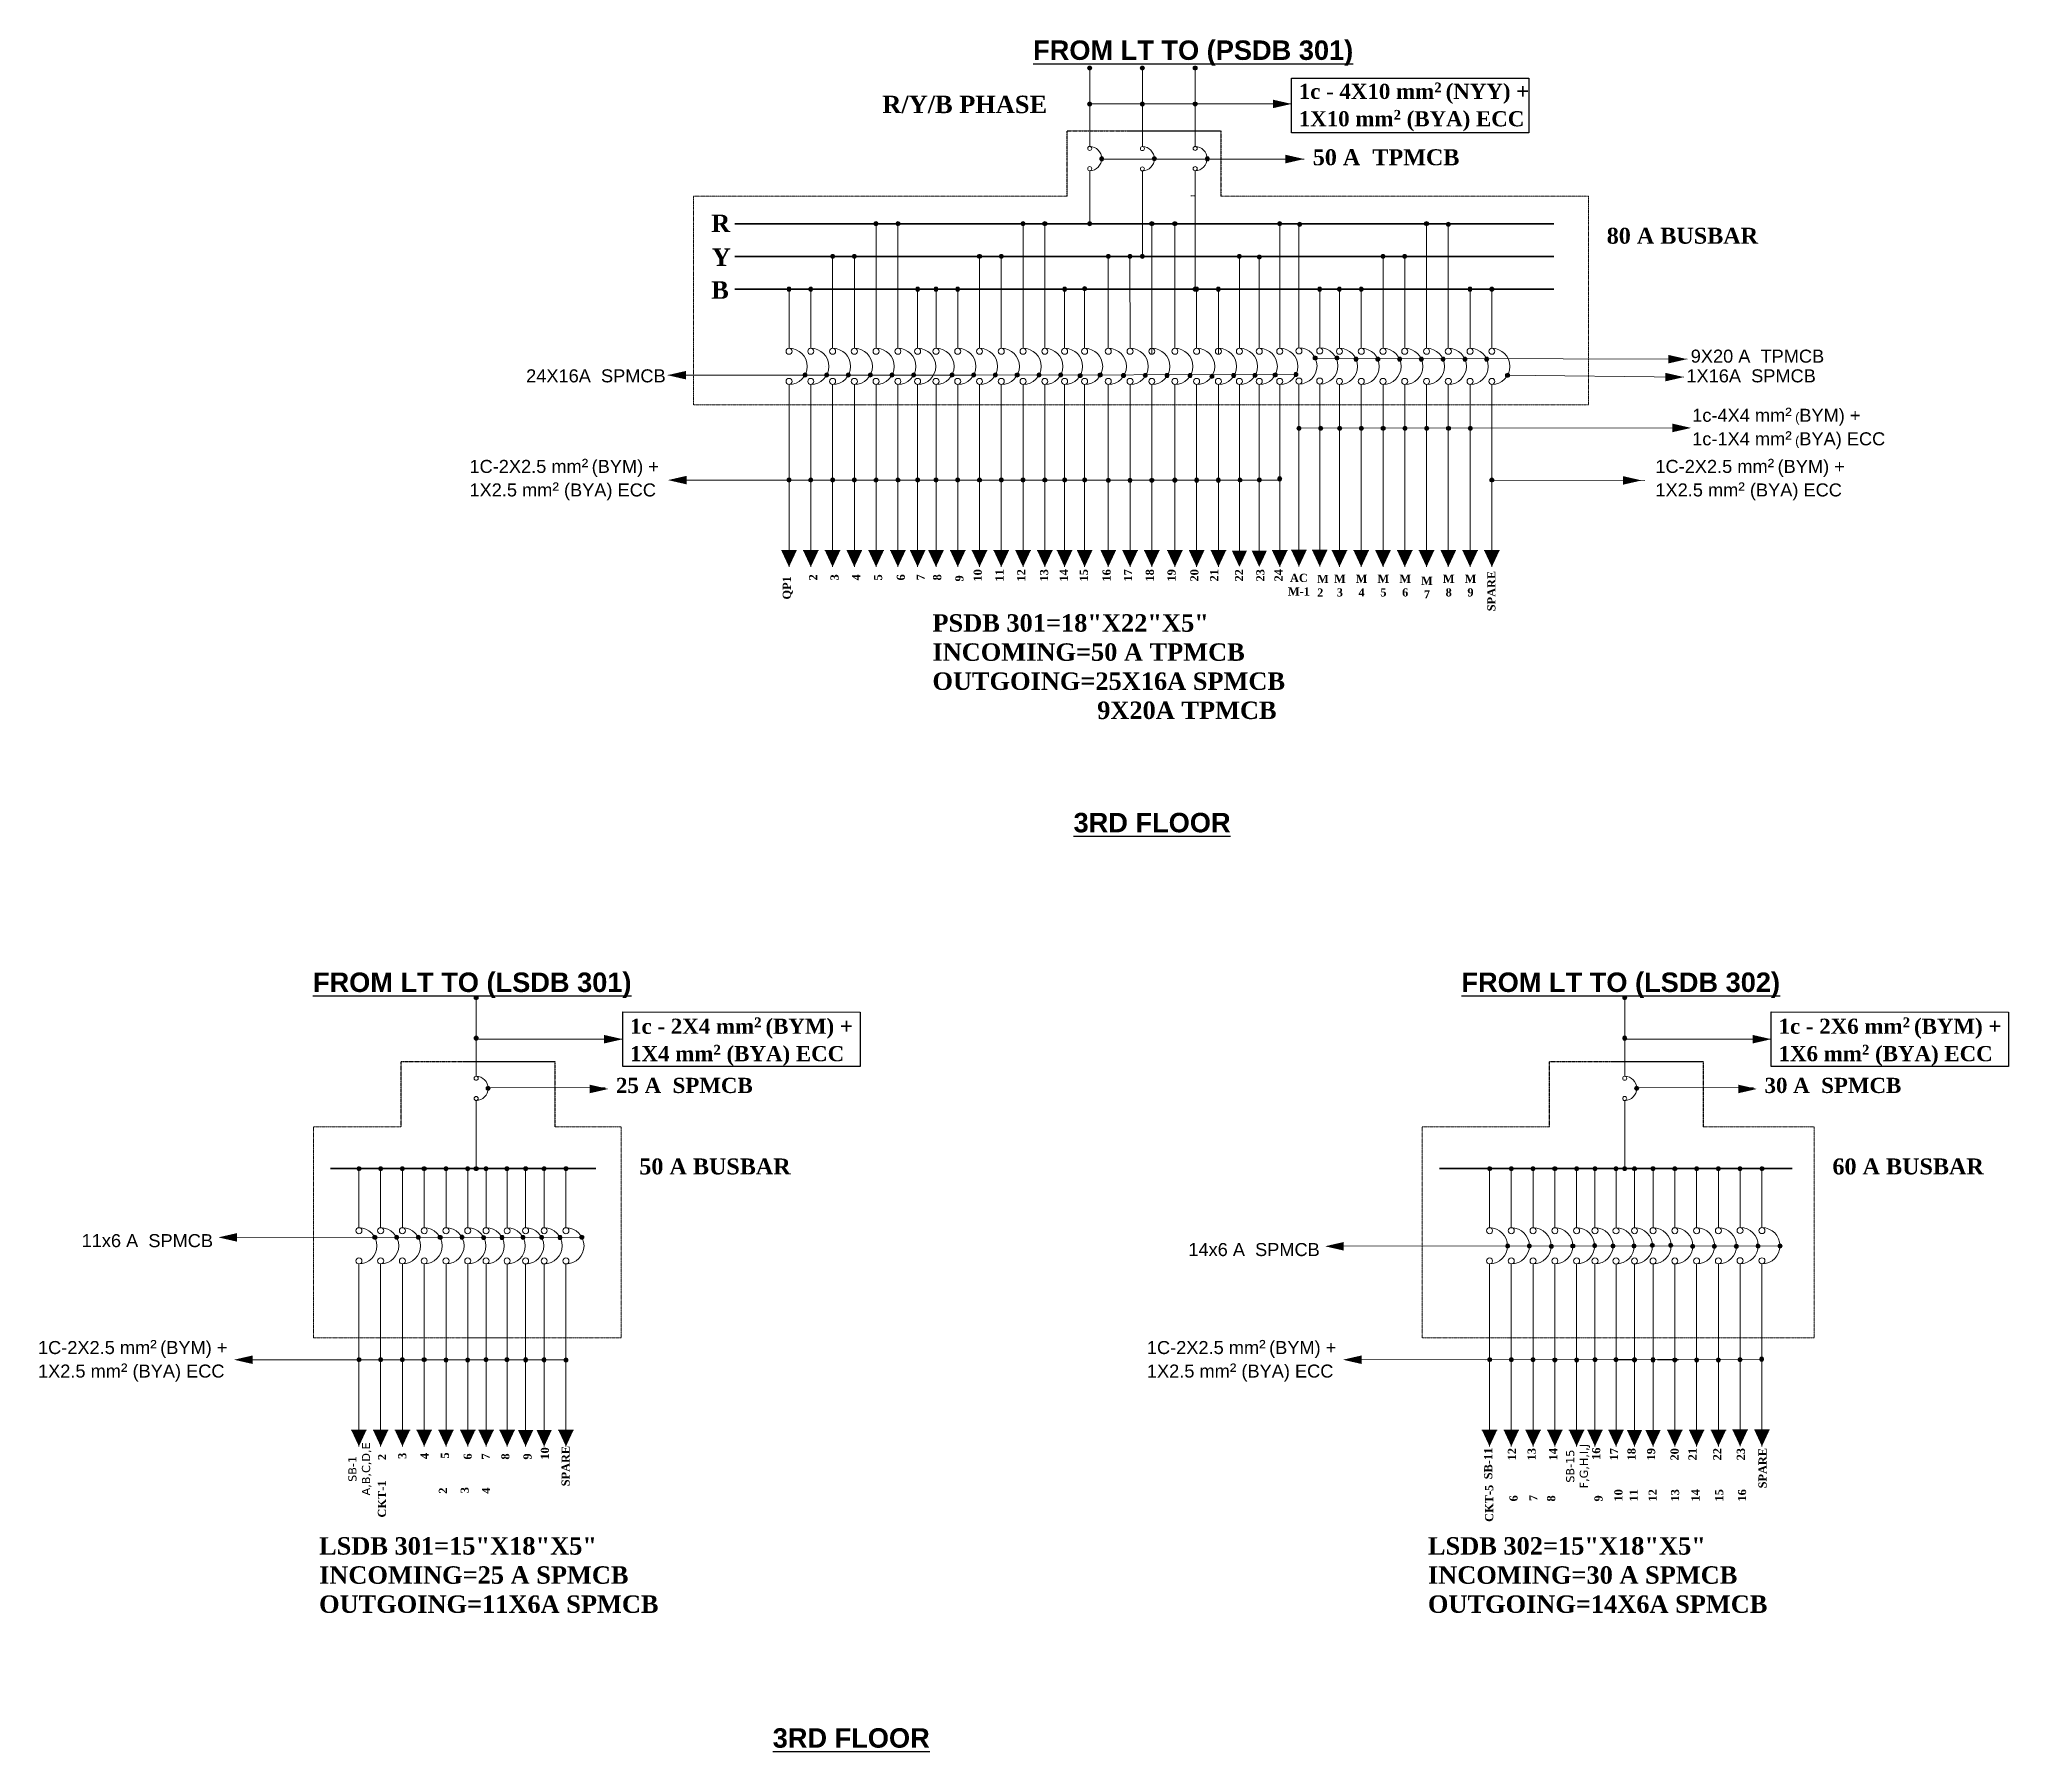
# Model space of a CAD drawing. Header units: inches. Extents: x -12 to 20935469, y -1604 to 24729220.
# Drawn here: x 20826459 to 20827183, y 24656335 to 24656964 of the extents above; entities that cross this region are included whole.
import ezdxf

# ---------------------------------------------------------------- set-up
doc = ezdxf.new("R2010")
doc.units = ezdxf.units.IN
doc.header["$LTSCALE"] = 0.03
doc.header["$MEASUREMENT"] = 0
for name, pattern in [('DASHDOT', [1, 0.5, -0.25, 0, -0.25]), ('DASHDOTX2', [2, 1, -0.5, 0, -0.5]), ('DOT', [0.25, 0, -0.25])]:
    doc.linetypes.add(name, pattern=pattern)
for name, color, linetype in [('AC TEXT', 151, 'DOT'), ('FDB', 5, 'Continuous'), ('H', 154, 'Continuous'), ('SSDB TXT', 7, 'Continuous'), ('TEXT', 7, 'Continuous')]:
    doc.layers.add(name, color=color, linetype=linetype)
for name, color, linetype, lineweight in [('CIRCUIT', 7, 'Continuous', 0), ('CKT-CABLE', 3, 'Continuous', 9), ('ELECT', 8, 'Continuous', 0), ('Hatch', 253, 'Continuous', 15), ('Power pts', 6, 'DASHDOTX2', 25), ('SB', 1, 'DASHDOT', 30)]:
    doc.layers.add(name, color=color, linetype=linetype, lineweight=lineweight)
doc.styles.add('MtXpl_Swis721_Lt_BT', font='swissl.ttf')
doc.styles.get("Standard").update_dxf_attribs({"font": 'timesbd.ttf'})

msp = doc.modelspace()

# ---------------------------------------------------------------- texts
at = {"layer": 'FDB', "color": 3, "char_height": 7.1503, "width": 320.2943, "attachment_point": 1}
for s, insert in [('{\\fArial|b1|i0|c0|p34;\\LFROM LT TO (PSDB 301)}', (20826824.22, 24656963.27)), ('{\\fArial|b1|i0|c0|p34;\\L3RD FLOOR}', (20826839.09, 24656679.54)), ('{\\fArial|b1|i0|c0|p34;\\LFROM LT TO (LSDB 301)}', (20826559.56, 24656620.89)), ('{\\fArial|b1|i0|c0|p34;\\LFROM LT TO (LSDB 302)}', (20826981.63, 24656620.89)), ('{\\fArial|b1|i0|c0|p34;\\L3RD FLOOR}', (20826728.53, 24656343.3))]:
    msp.add_mtext(s, dxfattribs=dict(at, insert=insert))
at = {"layer": 'TEXT', "style": 'MtXpl_Swis721_Lt_BT'}
for s, p in [('11x6 A  SPMCB', (20826474.56, 24656520.01)), ('14x6 A  SPMCB', (20826881.27, 24656516.74))]:
    msp.add_text(s, height=4.7862, dxfattribs=at).set_placement(p)
at = {"layer": 'TEXT', "color": 0, "char_height": 5.5714, "width": 251.3301, "attachment_point": 1}
for s, insert in [('1c - 4X10 mm{\\H1.0833x;²\\fMS Shell Dlg 2|b0|i0|c0|p0;\\H0.65385x; }(NYY) +\\P1X10 mm{\\H1.0833x;²} (BYA) ECC', (20826921.85, 24656947.81)), ('1c - 2X4 mm{\\H1.0833x;²\\fMS Shell Dlg 2|b0|i0|c0|p0;\\H0.65385x; }(BYM) +\\P1X4 mm{\\H1.0833x;²} (BYA) ECC', (20826676.11, 24656604.41)), ('1c - 2X6 mm{\\H1.0833x;²\\fMS Shell Dlg 2|b0|i0|c0|p0;\\H0.65385x; }(BYM) +\\P1X6 mm{\\H1.0833x;²} (BYA) ECC', (20827098.18, 24656604.41)), ('25 A  SPMCB', (20826670.94, 24656582.21)), ('30 A  SPMCB', (20827093.02, 24656582.21))]:
    msp.add_mtext(s, dxfattribs=dict(at, insert=insert))
at = {"layer": 'TEXT', "attachment_point": 1}
for s, insert, char_height, width in [('R/Y/B PHASE', (20826768.81, 24656942.98), 6.4138, 63786.5102), ('50 A  TPMCB', (20826927, 24656923.29), 5.8655, 63786.5102), ('R', (20826705.93, 24656899.3), 6.41, 63786.5102), ('80 A BUSBAR', (20827035.02, 24656894.46), 5.8655, 63786.5102), ('Y', (20826706.13, 24656886.86), 6.41, 63786.5102), ('B', (20826705.93, 24656874.8), 6.41, 63786.5102), ('{\\fSwis721 Lt BT|b0|i0|c0|p34;9X20 A  TPMCB\\P\\H1.00001x;\\C0;\\P\\fArial|b0|i0|c0|p34;\\H0.8571x;\\C256;          }', (20827065.9, 24656849.69), 4.7862, 76.3934), ('{\\fSwis721 Lt BT|b0|i0|c0|p34;24X16A  SPMCB\\P\\H1.00001x;\\C0;\\P\\fArial|b0|i0|c0|p34;\\H0.8571x;\\C256;          }', (20826637.92, 24656842.46), 4.7862, 76.3934), ('{\\fSwis721 Lt BT|b0|i0|c0|p34;1X16A  SPMCB\\P\\H1.00001x;\\C0;\\P\\fArial|b0|i0|c0|p34;\\H0.8571x;\\C256;          }', (20827064.31, 24656842.46), 4.7862, 76.3934), ('{\\fSwis721 Lt BT|b0|i0|c0|p34;\\C0;1c-4X4 mm\\H1.0833x;²\\fMS Shell Dlg 2|b0|i0|c0|p0;\\H0.65385x; (\\fSwis721 Lt BT|b0|i0|c0|p34;\\H1.4118x;BYM) +\\H1.00001x;\\P\\H0.99999x;1c-1X4 mm\\H1.0833x;²\\fMS Shell Dlg 2|b0|i0|c0|p0;\\H0.65385x; (\\fSwis721 Lt BT|b0|i0|c0|p34;\\H1.4118x;BYA) ECC\\H1.00001x;\\P\\P\\fArial|b0|i0|c0|p34;\\H0.8571x;\\C256;          }', (20827066.44, 24656828.37), 4.78621, 99.1199), ('{\\fSwis721 Lt BT|b0|i0|c0|p34;\\C0;1C-2X2.5 mm\\H1.0833x;²\\fMS Shell Dlg 2|b0|i0|c0|p0;\\H0.65385x; \\fSwis721 Lt BT|b0|i0|c0|p34;\\H1.4118x;(BYM) +\\P1X2.5 mm\\H1.0833x;²\\H0.92311x; (BYA) ECC\\P\\fArial|b0|i0|c0|p34;\\H0.8571x;\\C256;          }', (20826617.09, 24656809.59), 4.78621, 76.3934), ('{\\fSwis721 Lt BT|b0|i0|c0|p34;\\C0;1C-2X2.5 mm\\H1.0833x;²\\fMS Shell Dlg 2|b0|i0|c0|p0;\\H0.65385x; \\fSwis721 Lt BT|b0|i0|c0|p34;\\H1.4118x;(BYM) +\\P1X2.5 mm\\H1.0833x;²\\H0.92311x; (BYA) ECC\\P\\fArial|b0|i0|c0|p34;\\H0.8571x;\\C256;          }', (20827052.91, 24656809.59), 4.78621, 76.3934), ('\\pxqc;AC\\PM-1{\\H0.8571x;    }', (20826915.15, 24656767.36), 3, 13.494), ('M\\P2{\\H0.8571x;         }', (20826928.61, 24656766.97), 3, 6.6096), ('\\pxqc;M\\P3\\P{\\H0.8571x;        }', (20826933.65, 24656767.03), 3, 6.6096), ('\\pxqc;M\\P4{\\H0.8571x;       }', (20826941.65, 24656767.03), 3, 6.6096), ('\\pxqc;M\\P5\\P{\\H0.8571x;        }', (20826949.65, 24656767.03), 3, 6.6096), ('\\pxqc;M\\P6\\P{\\H0.8571x;        }', (20826957.65, 24656767.03), 3, 6.6096), ('\\pxqc;M\\P7\\P{\\H0.8571x;        }', (20826965.65, 24656766.29), 3, 6.6096), ('\\pxqc;M\\P8{\\H0.8571x;        }', (20826973.65, 24656767.03), 3, 6.6096), ('\\pxqc;M\\P9\\P{\\H0.8571x;        }', (20826981.65, 24656767.03), 3, 6.6096), ('PSDB 301=18"X22"X5"\\PINCOMING=50 A TPMCB\\POUTGOING=25X16A SPMCB\\P                         9X20A TPMCB\\P\\P                                                 ', (20826787.23, 24656752.5), 6.4138, 63786.5102), ('50 A BUSBAR', (20826679.51, 24656552.59), 5.8655, 63786.5102), ('60 A BUSBAR', (20827117.98, 24656552.59), 5.8655, 63786.5102), ('{\\fSwis721 Lt BT|b0|i0|c0|p34;\\C0;1C-2X2.5 mm\\H1.0833x;²\\fMS Shell Dlg 2|b0|i0|c0|p0;\\H0.65385x; \\fSwis721 Lt BT|b0|i0|c0|p34;\\H1.4118x;(BYM) +\\P1X2.5 mm\\H1.0833x;²\\H0.92311x; (BYA) ECC\\P\\fArial|b0|i0|c0|p34;\\H0.8571x;\\C256;          }', (20826458.53, 24656485.93), 4.78621, 76.3934), ('{\\fSwis721 Lt BT|b0|i0|c0|p34;\\C0;1C-2X2.5 mm\\H1.0833x;²\\fMS Shell Dlg 2|b0|i0|c0|p0;\\H0.65385x; \\fSwis721 Lt BT|b0|i0|c0|p34;\\H1.4118x;(BYM) +\\P1X2.5 mm\\H1.0833x;²\\H0.92311x; (BYA) ECC\\P\\fArial|b0|i0|c0|p34;\\H0.8571x;\\C256;          }', (20826866.04, 24656485.93), 4.78621, 76.3934), ('LSDB 301=15"X18"X5"\\PINCOMING=25 A SPMCB\\POUTGOING=11X6A SPMCB\\P                        \\P                    ', (20826561.83, 24656413.48), 6.4138, 63786.5102), ('LSDB 302=15"X18"X5"\\PINCOMING=30 A SPMCB\\POUTGOING=14X6A SPMCB\\P                       \\P                    ', (20826969.33, 24656413.48), 6.4138, 63786.5102)]:
    msp.add_mtext(s, dxfattribs=dict(at, insert=insert, char_height=char_height, width=width))
at = {"layer": 'TEXT', "char_height": 3, "width": 6.6096, "attachment_point": 1, "rotation": 90}
for s, insert in [('\\pxqc;QP1\\P{\\H0.8571x;        }', (20826732.2, 24656758.88)), ('2{\\H0.8571x;          }', (20826741.87, 24656764.9)), ('3{\\H0.8571x;      }', (20826749.74, 24656764.9)), ('4{\\H0.8571x;       }', (20826757.74, 24656764.9)), ('5{\\H0.8571x;       }', (20826765.74, 24656764.9)), ('6{\\H0.8571x;         }', (20826774.13, 24656764.9)), ('7{\\H0.8571x;         }', (20826781.38, 24656764.9)), ('\\pxqc;8\\P{\\H0.8571x;        }', (20826787.46, 24656762.74)), ('9', (20826795.62, 24656764.52)), ('10', (20826802.36, 24656764.52)), ('11', (20826810.36, 24656764.52)), ('12', (20826818.36, 24656764.52)), ('13', (20826826.75, 24656764.52)), ('14', (20826834.01, 24656764.52)), ('15', (20826841.38, 24656764.52)), ('16', (20826849.74, 24656764.52)), ('17', (20826857.6, 24656764.52)), ('18', (20826865.6, 24656764.52)), ('19', (20826873.6, 24656764.52)), ('20', (20826881.99, 24656764.52)), ('21', (20826889.25, 24656764.52)), ('22', (20826898.42, 24656764.52)), ('23', (20826906.22, 24656764.52)), ('24', (20826912.9, 24656764.52)), ('SPARE{\\H0.8571x;          }', (20826991.13, 24656753.58)), ('10', (20826643.3, 24656441.98)), ('SPARE {\\H0.8571x;    }', (20826650.92, 24656432.17)), ('SB-11{\\H0.8571x;   }', (20826989.98, 24656434.74)), ('12', (20826998.68, 24656441.69)), ('13', (20827005.93, 24656441.69)), ('14', (20827013.83, 24656441.69)), ('16', (20827029.63, 24656441.89)), ('17', (20827036.18, 24656441.69)), ('18', (20827042.63, 24656441.69)), ('19', (20827049.82, 24656441.69)), ('20', (20827058.46, 24656441.64)), ('21', (20827065.05, 24656441.69)), ('22', (20827074.13, 24656441.69)), ('23', (20827082.81, 24656441.69)), ('SPARE {\\H0.8571x;    }', (20827090.79, 24656431.4)), ('\\pxqc;2{\\H0.8571x;\\P          }', (20826583.47, 24656439.6)), ('3{\\H0.8571x;    }', (20826590.89, 24656442.22)), ('\\pxqc;4{\\H0.8571x; \\P       }', (20826599.06, 24656439.99)), ('\\pxqc;5{\\H0.8571x; \\P       }', (20826606.57, 24656440.18)), ('6{\\H0.8571x;     }', (20826614.93, 24656441.98)), ('7', (20826621.57, 24656441.98)), ('8', (20826628.76, 24656441.98)), ('9', (20826636.92, 24656441.98)), ('\\pxqc;\\PCKT-1{\\H0.8571x;         }', (20826578.42, 24656424.19)), ('2{\\H0.8571x;  }', (20826605.83, 24656429.44)), ('3{\\H0.8571x;        }', (20826613.83, 24656429.6)), ('4{\\H0.8571x;  }', (20826621.67, 24656429.44)), ('\\pxqc;\\PCKT-5{\\H0.8571x;         }', (20826985.32, 24656422.6)), ('6', (20826999.27, 24656426.62)), ('7', (20827006.57, 24656426.74)), ('8', (20827013.09, 24656426.58)), ('9', (20827030.49, 24656426.58)), ('10', (20827037.82, 24656426.58)), ('11', (20827043.44, 24656426.58)), ('12', (20827050.41, 24656426.58)), ('13', (20827058.63, 24656426.58)), ('14', (20827066.13, 24656426.58)), ('15', (20827074.85, 24656426.58)), ('16', (20827083.25, 24656426.58))]:
    msp.add_mtext(s, dxfattribs=dict(at, insert=insert))
at = {"layer": 'TEXT', "char_height": 3, "attachment_point": 1, "rotation": 90}
for s, insert in [('\\pxqc;{\\fVerdana|b0|i0|c0|p34;SB-1\\PA,B,C,D,E}', (20826572.57, 24656431.13)), ('\\pxqc;{\\fVerdana|b0|i0|c0|p34;SB-15\\PF,G,H,I,J}', (20827020.1, 24656432.14))]:
    msp.add_mtext_dynamic_manual_height_columns(s, width=14.8534, gutter_width=0.0767, heights=[0], dxfattribs=dict(at, insert=insert))

# ---------------------------------------------------------------- blocks, each defined once
blk = doc.blocks.new('CIRCUIT')
at = {"layer": 'CIRCUIT'}
h = blk.add_hatch(color=256, dxfattribs=at)
h.dxf.hatch_style = 1
h.paths.add_polyline_path([(-12531.4, -5028.75), (-12534.2, -5028.75), (-12531.4, -5034.78)])
h.paths.add_polyline_path([(-12528.61, -5028.75), (-12531.4, -5028.75), (-12531.4, -5034.78)])
at = {"layer": 'CIRCUIT', "linetype": 'ByBlock', "ltscale": 10}
for p, q in [((-12531.4, -4932.73), (-12531.4, -4954.43)), ((-12531.4, -4967.73), (-12531.4, -5028.75)), ((-12531.4, -5028.75), (-12531.4, -5034.78))]:
    blk.add_line(p, q, dxfattribs=at)
at = {"layer": 'CIRCUIT'}
blk.add_line((-12534.2, -5028.75), (-12528.61, -5028.75), dxfattribs=at)
at = {"layer": 'CIRCUIT', "linetype": 'ByBlock', "ltscale": 10}
for centre in [(-12531.4, -4955.54), (-12531.4, -4966.62)]:
    blk.add_circle(centre, 1.11, dxfattribs=at)
at = {"layer": 'CIRCUIT'}
blk.add_arc((-12531.41, -4961.08), 6.65, 270.0451, 89.9549, dxfattribs=at)
blk = doc.blocks.new('circle')
at = {"layer": 'H'}
h = blk.add_hatch(color=256, dxfattribs=at)
h.dxf.hatch_style = 1
h.paths.add_polyline_path([(20826700.3, 24643785.82, 1), (20826698.81, 24643785.82, 1)])
at = {"layer": 'CIRCUIT'}
blk.add_circle((20826699.55, 24643785.82), 0.744, dxfattribs=at)
blk = doc.blocks.new('LSDB CON')
at = {"layer": 'CIRCUIT'}
for p, q in [((20826699.36, 24647886.92), (20826699.36, 24647858.1)), ((20826699.36, 24647849.16), (20826699.36, 24647834.28)), ((20826699.36, 24647834.28), (20826699.36, 24647824.16))]:
    blk.add_line(p, q, dxfattribs=at)
for centre in [(20826699.36, 24647872.08), (20826699.36, 24647857.35), (20826699.36, 24647849.91)]:
    blk.add_circle(centre, 0.744, dxfattribs=at)
blk.add_arc((20826699.29, 24647853.63), 4.47, 270.92808, 89.07192, dxfattribs=at)
at = {"layer": 'AC TEXT'}
for p in [(-0.19, 4101.11), (-0.19, 4086.26), (4.2, 4067.81), (-0.19, 4038.34)]:
    blk.add_blockref('circle', p, dxfattribs=at)
blk = doc.blocks.new('PSDB CON')
at = {"layer": 'CIRCUIT'}
for p, q in [((20826882.06, 24643866.2), (20826882.06, 24643837.44)), ((20826901.42, 24643866.2), (20826901.42, 24643837.37)), ((20826920.83, 24643866.2), (20826920.83, 24643837.44)), ((20826882.06, 24643828.51), (20826882.06, 24643809.05)), ((20826901.42, 24643828.44), (20826901.42, 24643797.02)), ((20826920.83, 24643828.51), (20826920.83, 24643784.99))]:
    blk.add_line(p, q, dxfattribs=at)
for centre in [(20826882.06, 24643836.7), (20826901.42, 24643836.63), (20826920.83, 24643836.7), (20826882.06, 24643829.26), (20826901.42, 24643829.19), (20826920.83, 24643829.26)]:
    blk.add_circle(centre, 0.744, dxfattribs=at)
for centre in [(20826881.98, 24643832.98), (20826901.34, 24643832.91), (20826920.75, 24643832.98)]:
    blk.add_arc(centre, 4.47, 270.92808, 89.07192, dxfattribs=at)
at = {"layer": 'Hatch'}
blk.add_circle((20826886.5, 24643832.88), 0.744, dxfattribs=at)
at = {"layer": 'AC TEXT'}
for p in [(182.5, 80.39), (201.86, 80.39), (221.27, 80.39), (182.5, 67.24), (201.86, 67.24), (221.27, 67.24), (186.95, 47.06), (206.26, 47.09), (225.71, 47.06), (182.5, 23.23), (201.86, 11.21), (221.27, -0.82)]:
    blk.add_blockref('circle', p, dxfattribs=at)
blk = doc.blocks.new('A')
at = {"layer": 'Power pts'}
for points in [[(20826820.7, 24664131.25), (20826820.7, 24664155.24), (20826877.15, 24664155.24)], [(20826843.37, 24664155.24), (20826877.15, 24664155.24), (20826877.15, 24664131.25)]]:
    blk.add_lwpolyline(points, dxfattribs=at)

# ---------------------------------------------------------------- hatches: boundary and pattern name
at = {"layer": 'CIRCUIT', "linetype": 'ByBlock', "ltscale": 10}
h = msp.add_hatch(color=256, dxfattribs=at)
h.dxf.hatch_style = 1
h.paths.add_polyline_path([(20826750.53, 24656775.88), (20826747.73, 24656775.88), (20826750.53, 24656769.85)])
h.paths.add_polyline_path([(20826753.33, 24656775.88), (20826750.53, 24656775.88), (20826750.53, 24656769.85)])
h = msp.add_hatch(color=256, dxfattribs=at)
h.dxf.hatch_style = 1
h.paths.add_polyline_path([(20826758.53, 24656775.88), (20826755.73, 24656775.88), (20826758.53, 24656769.85)])
h.paths.add_polyline_path([(20826761.33, 24656775.88), (20826758.53, 24656775.88), (20826758.53, 24656769.85)])
h = msp.add_hatch(color=256, dxfattribs=at)
h.dxf.hatch_style = 1
h.paths.add_polyline_path([(20826766.53, 24656775.88), (20826763.73, 24656775.88), (20826766.53, 24656769.85)])
h.paths.add_polyline_path([(20826769.33, 24656775.88), (20826766.53, 24656775.88), (20826766.53, 24656769.85)])
h = msp.add_hatch(color=256, dxfattribs=at)
h.dxf.hatch_style = 1
h.paths.add_polyline_path([(20826774.53, 24656775.88), (20826771.73, 24656775.88), (20826774.53, 24656769.85)])
h.paths.add_polyline_path([(20826777.33, 24656775.88), (20826774.53, 24656775.88), (20826774.53, 24656769.85)])
h = msp.add_hatch(color=256, dxfattribs=at)
h.dxf.hatch_style = 1
h.paths.add_polyline_path([(20826781.78, 24656775.88), (20826778.99, 24656775.88), (20826781.78, 24656769.85)])
h.paths.add_polyline_path([(20826784.58, 24656775.88), (20826781.78, 24656775.88), (20826781.78, 24656769.85)])
h = msp.add_hatch(color=256, dxfattribs=at)
h.dxf.hatch_style = 1
h.paths.add_polyline_path([(20826804.53, 24656775.88), (20826801.73, 24656775.88), (20826804.53, 24656769.85)])
h.paths.add_polyline_path([(20826807.33, 24656775.88), (20826804.53, 24656775.88), (20826804.53, 24656769.85)])
h = msp.add_hatch(color=256, dxfattribs=at)
h.dxf.hatch_style = 1
h.paths.add_polyline_path([(20826812.53, 24656775.88), (20826809.73, 24656775.88), (20826812.53, 24656769.85)])
h.paths.add_polyline_path([(20826815.33, 24656775.88), (20826812.53, 24656775.88), (20826812.53, 24656769.85)])
h = msp.add_hatch(color=256, dxfattribs=at)
h.dxf.hatch_style = 1
h.paths.add_polyline_path([(20826820.53, 24656775.88), (20826817.73, 24656775.88), (20826820.53, 24656769.85)])
h.paths.add_polyline_path([(20826823.33, 24656775.88), (20826820.53, 24656775.88), (20826820.53, 24656769.85)])
h = msp.add_hatch(color=256, dxfattribs=at)
h.dxf.hatch_style = 1
h.paths.add_polyline_path([(20826828.53, 24656775.88), (20826825.73, 24656775.88), (20826828.53, 24656769.85)])
h.paths.add_polyline_path([(20826831.33, 24656775.88), (20826828.53, 24656775.88), (20826828.53, 24656769.85)])
h = msp.add_hatch(color=256, dxfattribs=at)
h.dxf.hatch_style = 1
h.paths.add_polyline_path([(20826835.79, 24656775.88), (20826832.99, 24656775.88), (20826835.79, 24656769.85)])
h.paths.add_polyline_path([(20826838.59, 24656775.88), (20826835.79, 24656775.88), (20826835.79, 24656769.85)])
h = msp.add_hatch(color=256, dxfattribs=at)
h.dxf.hatch_style = 1
h.paths.add_polyline_path([(20826843.16, 24656775.88), (20826840.36, 24656775.88), (20826843.16, 24656769.85)])
h.paths.add_polyline_path([(20826845.96, 24656775.88), (20826843.16, 24656775.88), (20826843.16, 24656769.85)])
h = msp.add_hatch(color=256, dxfattribs=at)
h.dxf.hatch_style = 1
h.paths.add_polyline_path([(20826851.85, 24656775.88), (20826849.06, 24656775.88), (20826851.85, 24656769.85)])
h.paths.add_polyline_path([(20826854.65, 24656775.88), (20826851.85, 24656775.88), (20826851.85, 24656769.85)])
h = msp.add_hatch(color=256, dxfattribs=at)
h.dxf.hatch_style = 1
h.paths.add_polyline_path([(20826859.85, 24656775.88), (20826857.06, 24656775.88), (20826859.85, 24656769.85)])
h.paths.add_polyline_path([(20826862.65, 24656775.88), (20826859.85, 24656775.88), (20826859.85, 24656769.85)])
h = msp.add_hatch(color=256, dxfattribs=at)
h.dxf.hatch_style = 1
h.paths.add_polyline_path([(20826867.85, 24656775.88), (20826865.06, 24656775.88), (20826867.85, 24656769.85)])
h.paths.add_polyline_path([(20826870.65, 24656775.88), (20826867.85, 24656775.88), (20826867.85, 24656769.85)])
h = msp.add_hatch(color=256, dxfattribs=at)
h.dxf.hatch_style = 1
h.paths.add_polyline_path([(20826876.32, 24656775.88), (20826873.53, 24656775.88), (20826876.32, 24656769.85)])
h.paths.add_polyline_path([(20826879.12, 24656775.88), (20826876.32, 24656775.88), (20826876.32, 24656769.85)])
h = msp.add_hatch(color=256, dxfattribs=at)
h.dxf.hatch_style = 1
h.paths.add_polyline_path([(20826884.32, 24656775.88), (20826881.53, 24656775.88), (20826884.32, 24656769.85)])
h.paths.add_polyline_path([(20826887.12, 24656775.88), (20826884.32, 24656775.88), (20826884.32, 24656769.85)])
h = msp.add_hatch(color=256, dxfattribs=at)
h.dxf.hatch_style = 1
h.paths.add_polyline_path([(20826892.32, 24656775.88), (20826889.53, 24656775.88), (20826892.32, 24656769.85)])
h.paths.add_polyline_path([(20826895.12, 24656775.88), (20826892.32, 24656775.88), (20826892.32, 24656769.85)])
h = msp.add_hatch(color=256, dxfattribs=at)
h.dxf.hatch_style = 1
h.paths.add_polyline_path([(20826900.04, 24656775.88), (20826897.24, 24656775.88), (20826900.04, 24656769.85)])
h.paths.add_polyline_path([(20826902.84, 24656775.88), (20826900.04, 24656775.88), (20826900.04, 24656769.85)])
h = msp.add_hatch(color=256, dxfattribs=at)
h.dxf.hatch_style = 1
h.paths.add_polyline_path([(20826907.34, 24656775.88), (20826904.54, 24656775.88), (20826907.34, 24656769.85)])
h.paths.add_polyline_path([(20826910.14, 24656775.88), (20826907.34, 24656775.88), (20826907.34, 24656769.85)])
h = msp.add_hatch(color=256, dxfattribs=at)
h.dxf.hatch_style = 1
h.paths.add_polyline_path([(20826914.86, 24656775.88), (20826912.06, 24656775.88), (20826914.86, 24656769.85)])
h.paths.add_polyline_path([(20826917.66, 24656775.88), (20826914.86, 24656775.88), (20826914.86, 24656769.85)])
h = msp.add_hatch(color=256, dxfattribs=at)
h.dxf.hatch_style = 1
h.paths.add_polyline_path([(20826921.92, 24656776.01), (20826919.12, 24656776.01), (20826921.92, 24656769.98)])
h.paths.add_polyline_path([(20826924.72, 24656776.01), (20826921.92, 24656776.01), (20826921.92, 24656769.98)])
h = msp.add_hatch(color=256, dxfattribs=at)
h.dxf.hatch_style = 1
h.paths.add_polyline_path([(20826936.81, 24656775.88), (20826934.01, 24656775.88), (20826936.81, 24656769.85)])
h.paths.add_polyline_path([(20826939.6, 24656775.88), (20826936.81, 24656775.88), (20826936.81, 24656769.85)])
h = msp.add_hatch(color=256, dxfattribs=at)
h.dxf.hatch_style = 1
h.paths.add_polyline_path([(20826944.81, 24656775.88), (20826942.01, 24656775.88), (20826944.81, 24656769.85)])
h.paths.add_polyline_path([(20826947.6, 24656775.88), (20826944.81, 24656775.88), (20826944.81, 24656769.85)])
h = msp.add_hatch(color=256, dxfattribs=at)
h.dxf.hatch_style = 1
h.paths.add_polyline_path([(20826952.81, 24656775.88), (20826950.01, 24656775.88), (20826952.81, 24656769.85)])
h.paths.add_polyline_path([(20826955.6, 24656775.88), (20826952.81, 24656775.88), (20826952.81, 24656769.85)])
h = msp.add_hatch(color=256, dxfattribs=at)
h.dxf.hatch_style = 1
h.paths.add_polyline_path([(20826960.81, 24656775.88), (20826958.01, 24656775.88), (20826960.81, 24656769.85)])
h.paths.add_polyline_path([(20826963.6, 24656775.88), (20826960.81, 24656775.88), (20826960.81, 24656769.85)])
h = msp.add_hatch(color=256, dxfattribs=at)
h.dxf.hatch_style = 1
h.paths.add_polyline_path([(20826968.81, 24656775.88), (20826966.01, 24656775.88), (20826968.81, 24656769.85)])
h.paths.add_polyline_path([(20826971.6, 24656775.88), (20826968.81, 24656775.88), (20826968.81, 24656769.85)])
h = msp.add_hatch(color=256, dxfattribs=at)
h.dxf.hatch_style = 1
h.paths.add_polyline_path([(20826976.81, 24656775.88), (20826974.01, 24656775.88), (20826976.81, 24656769.85)])
h.paths.add_polyline_path([(20826979.6, 24656775.88), (20826976.81, 24656775.88), (20826976.81, 24656769.85)])
h = msp.add_hatch(color=256, dxfattribs=at)
h.dxf.hatch_style = 1
h.paths.add_polyline_path([(20826984.81, 24656775.88), (20826982.01, 24656775.88), (20826984.81, 24656769.85)])
h.paths.add_polyline_path([(20826987.6, 24656775.88), (20826984.81, 24656775.88), (20826984.81, 24656769.85)])
h = msp.add_hatch(color=256, dxfattribs=at)
h.dxf.hatch_style = 1
h.paths.add_polyline_path([(20826992.81, 24656775.88), (20826990.01, 24656775.88), (20826992.81, 24656769.85)])
h.paths.add_polyline_path([(20826995.6, 24656775.88), (20826992.81, 24656775.88), (20826992.81, 24656769.85)])
h = msp.add_hatch(color=256, dxfattribs=at)
h.dxf.hatch_style = 1
h.paths.add_polyline_path([(20826637.73, 24656452.83), (20826634.93, 24656452.83), (20826637.73, 24656446.8)])
h.paths.add_polyline_path([(20826640.53, 24656452.83), (20826637.73, 24656452.83), (20826637.73, 24656446.8)])
h = msp.add_hatch(color=256, dxfattribs=at)
h.dxf.hatch_style = 1
h.paths.add_polyline_path([(20826644.54, 24656452.83), (20826641.74, 24656452.83), (20826644.54, 24656446.8)])
h.paths.add_polyline_path([(20826647.33, 24656452.83), (20826644.54, 24656452.83), (20826644.54, 24656446.8)])
h = msp.add_hatch(color=256, dxfattribs=at)
h.dxf.hatch_style = 1
h.paths.add_polyline_path([(20827045.24, 24656452.83), (20827042.44, 24656452.83), (20827045.24, 24656446.8)])
h.paths.add_polyline_path([(20827048.04, 24656452.83), (20827045.24, 24656452.83), (20827045.24, 24656446.8)])
h = msp.add_hatch(color=256, dxfattribs=at)
h.dxf.hatch_style = 1
h.paths.add_polyline_path([(20827052.04, 24656452.83), (20827049.24, 24656452.83), (20827052.04, 24656446.8)])
h.paths.add_polyline_path([(20827054.84, 24656452.83), (20827052.04, 24656452.83), (20827052.04, 24656446.8)])

# ---------------------------------------------------------------- linework, layer by layer
for p, q in [((20826766.53, 24656895.95), (20826766.53, 24656850.19)), ((20826774.53, 24656895.95), (20826774.53, 24656850.19)), ((20826820.53, 24656895.95), (20826820.53, 24656850.19)), ((20826828.53, 24656895.95), (20826828.53, 24656850.19)), ((20826867.85, 24656895.95), (20826867.85, 24656847.98)), ((20826876.32, 24656895.95), (20826876.32, 24656850.19)), ((20826914.86, 24656895.95), (20826914.86, 24656850.19)), ((20826921.92, 24656895.95), (20826921.92, 24656850.33)), ((20826968.81, 24656895.95), (20826968.81, 24656850.19)), ((20826976.81, 24656895.95), (20826976.81, 24656850.19)), ((20826750.56, 24656883.93), (20826750.53, 24656850.19)), ((20826758.53, 24656883.93), (20826758.53, 24656850.19)), ((20826758.53, 24656883.93), (20826758.53, 24656850.19)), ((20826804.57, 24656883.93), (20826804.53, 24656850.19)), ((20826812.53, 24656883.93), (20826812.53, 24656850.19)), ((20826812.53, 24656883.93), (20826812.53, 24656850.19)), ((20826851.85, 24656883.93), (20826851.85, 24656850.19)), ((20826859.79, 24656883.93), (20826859.85, 24656850.19)), ((20826900.04, 24656883.93), (20826900.04, 24656850.19)), ((20826907.34, 24656883.93), (20826907.34, 24656850.19)), ((20826952.81, 24656883.93), (20826952.81, 24656850.19)), ((20826960.81, 24656883.93), (20826960.81, 24656850.19)), ((20826781.78, 24656871.9), (20826781.78, 24656850.19)), ((20826835.79, 24656871.9), (20826835.79, 24656850.19)), ((20826843.16, 24656871.9), (20826843.16, 24656850.19)), ((20826884.32, 24656871.16), (20826884.32, 24656850.19)), ((20826892.32, 24656871.97), (20826892.32, 24656847.98)), ((20826936.81, 24656871.9), (20826936.81, 24656850.19)), ((20826944.81, 24656871.9), (20826944.81, 24656850.19)), ((20826984.81, 24656871.9), (20826984.81, 24656850.19)), ((20826992.81, 24656871.9), (20826992.81, 24656850.19)), ((20826742.53, 24656852.41), (20826742.53, 24656850.19)), ((20826796.53, 24656852.41), (20826796.53, 24656850.19)), ((20826747.78, 24656843.55), (20826747.78, 24656843.55)), ((20826750.53, 24656836.9), (20826750.53, 24656775.88)), ((20826758.53, 24656836.9), (20826758.53, 24656775.88)), ((20826766.53, 24656836.9), (20826766.53, 24656775.88)), ((20826774.53, 24656836.9), (20826774.53, 24656775.88)), ((20826781.78, 24656836.9), (20826781.78, 24656775.88)), ((20826801.78, 24656843.55), (20826801.78, 24656843.55)), ((20826804.53, 24656836.9), (20826804.53, 24656775.88)), ((20826812.53, 24656836.9), (20826812.53, 24656775.88)), ((20826820.53, 24656836.9), (20826820.53, 24656775.88)), ((20826828.53, 24656836.9), (20826828.53, 24656775.88)), ((20826835.79, 24656836.9), (20826835.79, 24656775.88)), ((20826843.16, 24656836.9), (20826843.16, 24656775.88)), ((20826849.04, 24656843.55), (20826849.04, 24656843.55)), ((20826851.85, 24656836.9), (20826851.85, 24656775.88)), ((20826859.85, 24656836.9), (20826859.85, 24656775.88)), ((20826867.85, 24656836.9), (20826867.85, 24656775.88)), ((20826876.32, 24656836.9), (20826876.32, 24656775.88)), ((20826884.32, 24656836.9), (20826884.32, 24656775.88)), ((20826892.32, 24656836.9), (20826892.32, 24656775.88)), ((20826900.04, 24656836.9), (20826900.04, 24656775.88)), ((20826907.34, 24656836.9), (20826907.34, 24656775.88)), ((20826914.86, 24656836.9), (20826914.86, 24656775.88)), ((20826921.92, 24656837.04), (20826921.92, 24656776.01)), ((20826936.81, 24656836.9), (20826936.81, 24656775.88)), ((20826944.81, 24656836.9), (20826944.81, 24656775.88)), ((20826952.81, 24656836.9), (20826952.81, 24656775.88)), ((20826960.81, 24656836.9), (20826960.81, 24656775.88)), ((20826968.81, 24656836.9), (20826968.81, 24656775.88)), ((20826976.81, 24656836.9), (20826976.81, 24656775.88)), ((20826984.81, 24656836.9), (20826984.81, 24656775.88)), ((20826992.81, 24656836.9), (20826992.81, 24656775.88)), ((20826757.14, 24656801.59), (20826757.14, 24656801.59)), ((20826811.14, 24656801.59), (20826811.14, 24656801.59)), ((20826747.73, 24656775.88), (20826753.33, 24656775.88)), ((20826750.53, 24656775.88), (20826750.53, 24656769.85)), ((20826755.73, 24656775.88), (20826761.33, 24656775.88)), ((20826758.53, 24656775.88), (20826758.53, 24656769.85)), ((20826763.73, 24656775.88), (20826769.33, 24656775.88)), ((20826766.53, 24656775.88), (20826766.53, 24656769.85)), ((20826771.73, 24656775.88), (20826777.33, 24656775.88)), ((20826774.53, 24656775.88), (20826774.53, 24656769.85)), ((20826778.99, 24656775.88), (20826784.58, 24656775.88)), ((20826781.78, 24656775.88), (20826781.78, 24656769.85)), ((20826801.73, 24656775.88), (20826807.33, 24656775.88)), ((20826804.53, 24656775.88), (20826804.53, 24656769.85)), ((20826809.73, 24656775.88), (20826815.33, 24656775.88)), ((20826812.53, 24656775.88), (20826812.53, 24656769.85)), ((20826817.73, 24656775.88), (20826823.33, 24656775.88)), ((20826820.53, 24656775.88), (20826820.53, 24656769.85)), ((20826825.73, 24656775.88), (20826831.33, 24656775.88)), ((20826828.53, 24656775.88), (20826828.53, 24656769.85)), ((20826832.99, 24656775.88), (20826838.59, 24656775.88)), ((20826835.79, 24656775.88), (20826835.79, 24656769.85)), ((20826840.36, 24656775.88), (20826845.96, 24656775.88)), ((20826843.16, 24656775.88), (20826843.16, 24656769.85)), ((20826849.06, 24656775.88), (20826854.65, 24656775.88)), ((20826851.85, 24656775.88), (20826851.85, 24656769.85)), ((20826857.06, 24656775.88), (20826862.65, 24656775.88)), ((20826859.85, 24656775.88), (20826859.85, 24656769.85)), ((20826865.06, 24656775.88), (20826870.65, 24656775.88)), ((20826867.85, 24656775.88), (20826867.85, 24656769.85)), ((20826867.85, 24656775.88), (20826867.85, 24656769.85)), ((20826873.53, 24656775.88), (20826879.12, 24656775.88)), ((20826876.32, 24656775.88), (20826876.32, 24656769.85)), ((20826881.53, 24656775.88), (20826887.12, 24656775.88)), ((20826884.32, 24656775.88), (20826884.32, 24656769.85)), ((20826889.53, 24656775.88), (20826895.12, 24656775.88)), ((20826892.32, 24656775.88), (20826892.32, 24656769.85)), ((20826892.32, 24656775.88), (20826892.32, 24656769.85)), ((20826912.06, 24656775.88), (20826917.66, 24656775.88)), ((20826914.86, 24656775.88), (20826914.86, 24656769.85)), ((20826919.12, 24656776.01), (20826924.72, 24656776.01)), ((20826921.92, 24656776.01), (20826921.92, 24656769.98)), ((20826934.01, 24656775.88), (20826939.6, 24656775.88)), ((20826936.81, 24656775.88), (20826936.81, 24656769.85)), ((20826942.01, 24656775.88), (20826947.6, 24656775.88)), ((20826944.81, 24656775.88), (20826944.81, 24656769.85)), ((20826950.01, 24656775.88), (20826955.6, 24656775.88)), ((20826952.81, 24656775.88), (20826952.81, 24656769.85)), ((20826958.01, 24656775.88), (20826963.6, 24656775.88)), ((20826960.81, 24656775.88), (20826960.81, 24656769.85)), ((20826966.01, 24656775.88), (20826971.6, 24656775.88)), ((20826968.81, 24656775.88), (20826968.81, 24656769.85)), ((20826974.01, 24656775.88), (20826979.6, 24656775.88)), ((20826976.81, 24656775.88), (20826976.81, 24656769.85)), ((20826982.01, 24656775.88), (20826987.6, 24656775.88)), ((20826984.81, 24656775.88), (20826984.81, 24656769.85)), ((20826990.01, 24656775.88), (20826995.6, 24656775.88)), ((20826992.81, 24656775.88), (20826992.81, 24656769.85)), ((20826637.73, 24656548.85), (20826637.73, 24656527.15)), ((20826644.54, 24656548.85), (20826644.54, 24656527.15)), ((20827045.24, 24656548.85), (20827045.24, 24656527.15)), ((20827052.04, 24656548.85), (20827052.04, 24656527.15)), ((20826576.45, 24656529.37), (20826576.45, 24656527.16)), ((20826588.91, 24656523.65), (20826588.91, 24656523.65)), ((20826604.91, 24656523.65), (20826604.91, 24656523.65)), ((20826997.21, 24656520.38), (20826997.21, 24656520.38)), ((20827013.21, 24656520.38), (20827013.21, 24656520.38)), ((20826637.73, 24656513.85), (20826637.73, 24656452.83)), ((20826644.54, 24656513.85), (20826644.54, 24656452.83)), ((20827045.24, 24656513.85), (20827045.24, 24656452.83)), ((20827052.04, 24656513.85), (20827052.04, 24656452.83)), ((20826583.06, 24656478.55), (20826583.06, 24656478.55)), ((20826990.57, 24656478.55), (20826990.57, 24656478.55)), ((20826637.73, 24656452.83), (20826637.73, 24656446.8)), ((20826644.54, 24656452.83), (20826644.54, 24656446.8)), ((20827045.24, 24656452.83), (20827045.24, 24656446.8)), ((20827052.04, 24656452.83), (20827052.04, 24656446.8))]:
    msp.add_line(p, q, dxfattribs=at)
for centre in [(20826750.53, 24656849.09), (20826758.53, 24656849.09), (20826766.53, 24656849.09), (20826774.53, 24656849.09), (20826781.78, 24656849.09), (20826804.53, 24656849.09), (20826812.53, 24656849.09), (20826820.53, 24656849.09), (20826828.53, 24656849.09), (20826835.79, 24656849.09), (20826843.16, 24656849.09), (20826851.85, 24656849.09), (20826859.85, 24656849.09), (20826867.85, 24656849.09), (20826876.32, 24656849.09), (20826884.32, 24656849.09), (20826892.32, 24656849.09), (20826900.04, 24656849.09), (20826907.34, 24656849.09), (20826914.86, 24656849.09), (20826921.92, 24656849.23), (20826936.81, 24656849.09), (20826944.81, 24656849.09), (20826952.81, 24656849.09), (20826960.81, 24656849.09), (20826968.81, 24656849.09), (20826976.81, 24656849.09), (20826984.81, 24656849.09), (20826992.81, 24656849.09), (20826750.53, 24656838.01), (20826758.53, 24656838.01), (20826766.53, 24656838.01), (20826774.53, 24656838.01), (20826781.78, 24656838.01), (20826804.53, 24656838.01), (20826812.53, 24656838.01), (20826820.53, 24656838.01), (20826828.53, 24656838.01), (20826835.79, 24656838.01), (20826843.16, 24656838.01), (20826851.85, 24656838.01), (20826859.85, 24656838.01), (20826867.85, 24656838.01), (20826876.32, 24656838.01), (20826884.32, 24656838.01), (20826892.32, 24656838.01), (20826900.04, 24656838.01), (20826907.34, 24656838.01), (20826914.86, 24656838.01), (20826921.92, 24656838.15), (20826936.81, 24656838.01), (20826944.81, 24656838.01), (20826952.81, 24656838.01), (20826960.81, 24656838.01), (20826968.81, 24656838.01), (20826976.81, 24656838.01), (20826984.81, 24656838.01), (20826992.81, 24656838.01), (20826637.73, 24656526.04), (20826644.54, 24656526.04), (20827045.24, 24656526.04), (20827052.04, 24656526.04), (20826637.73, 24656514.96), (20826644.54, 24656514.96), (20827045.24, 24656514.96), (20827052.04, 24656514.96)]:
    msp.add_circle(centre, 1.11, dxfattribs=at)
for centre in [(20826750.52, 24656843.55), (20826758.52, 24656843.55), (20826766.52, 24656843.55), (20826774.52, 24656843.55), (20826781.78, 24656843.55), (20826804.53, 24656843.55), (20826812.53, 24656843.55), (20826820.53, 24656843.55), (20826828.53, 24656843.55), (20826835.78, 24656843.55), (20826843.15, 24656843.55), (20826851.85, 24656843.55), (20826859.85, 24656843.55), (20826867.85, 24656843.55), (20826876.32, 24656843.55), (20826884.32, 24656843.55), (20826892.32, 24656843.55), (20826900.03, 24656843.55), (20826907.33, 24656843.55), (20826914.85, 24656843.55), (20826921.91, 24656843.69), (20826936.8, 24656843.55), (20826944.8, 24656843.55), (20826952.8, 24656843.55), (20826960.8, 24656843.55), (20826968.8, 24656843.55), (20826976.8, 24656843.55), (20826984.8, 24656843.55), (20826992.8, 24656843.55), (20826637.73, 24656520.5), (20826644.53, 24656520.5), (20827045.23, 24656520.5), (20827052.03, 24656520.5)]:
    msp.add_arc(centre, 6.65, 270.0451, 89.9549, dxfattribs=at)
at = {"layer": 'CKT-CABLE', "transparency": 33554666}
for p, q in [((20826844.95, 24656939.95), (20826919.17, 24656939.95)), ((20826849.58, 24656919.7), (20826923.81, 24656919.7)), ((20826927.88, 24656846.61), (20827064.56, 24656846.19)), ((20826690.29, 24656840.37), (20826802.37, 24656840.37)), ((20826801.62, 24656840.37), (20826920.79, 24656840.56)), ((20826997.83, 24656840.26), (20827063.32, 24656839.53)), ((20826921.92, 24656820.8), (20827064.83, 24656820.94)), ((20826696.92, 24656801.77), (20826820.53, 24656801.77)), ((20826819.34, 24656801.77), (20826835.79, 24656801.77)), ((20826826.72, 24656801.77), (20826914.86, 24656801.77)), ((20826992.81, 24656801.55), (20827049.03, 24656801.67)), ((20826619.56, 24656596.4), (20826673.39, 24656596.4)), ((20827041.64, 24656596.4), (20827095.46, 24656596.4)), ((20826623.95, 24656578.63), (20826666.93, 24656578.48)), ((20827046.02, 24656578.63), (20827089, 24656578.48)), ((20826526.95, 24656523.6), (20826659.13, 24656523.66)), ((20826933.67, 24656520.33), (20827098.7, 24656520.45)), ((20826536.52, 24656478.66), (20826653.29, 24656478.59)), ((20826646.17, 24656478.65), (20826653.29, 24656478.62)), ((20826944.03, 24656478.66), (20827091.94, 24656478.87)), ((20827037.69, 24656478.66), (20827042.04, 24656478.66)), ((20827040.15, 24656478.65), (20827046.12, 24656478.65)), ((20827053.68, 24656478.65), (20827061.36, 24656478.65))]:
    msp.add_line(p, q, dxfattribs=at)
at = {"layer": 'CKT-CABLE'}
for points in [[(20826919.2, 24656939.95, 0, 3.14, 0), (20826912.33, 24656939.95, 3.14, 3.14, 0)], [(20826923.84, 24656919.7, 0, 3.14, 0), (20826916.97, 24656919.7, 3.14, 3.14, 0)], [(20827064.51, 24656846.19, 0, 3.14, 0), (20827057.64, 24656846.19, 3.14, 3.14, 0)], [(20826689.84, 24656840.31, 0, 3.14, 0), (20826696.71, 24656840.31, 3.14, 3.14, 0)], [(20827063.4, 24656839.61, 0, 3.14, 0), (20827056.53, 24656839.61, 3.14, 3.14, 0)], [(20827066.04, 24656820.94, 0, 3.14, 0), (20827059.17, 24656820.94, 3.14, 3.14, 0)], [(20826690.05, 24656801.77, 0, 3.14, 0), (20826696.92, 24656801.77, 3.14, 3.14, 0)], [(20827047.87, 24656801.65, 0, 3.14, 0), (20827041, 24656801.65, 3.14, 3.14, 0)], [(20826673.42, 24656596.4, 0, 3.14, 0), (20826666.55, 24656596.4, 3.14, 3.14, 0)], [(20827095.49, 24656596.4, 0, 3.14, 0), (20827088.62, 24656596.4, 3.14, 3.14, 0)], [(20826668.15, 24656578.12, 0, 3.14, 0), (20826661.28, 24656578.12, 3.14, 3.14, 0)], [(20827090.23, 24656578.12, 0, 3.14, 0), (20827083.36, 24656578.12, 3.14, 3.14, 0)], [(20826524.81, 24656523.6, 0, 3.14, 0), (20826531.68, 24656523.6, 3.14, 3.14, 0)], [(20826931.52, 24656520.33, 0, 3.14, 0), (20826938.39, 24656520.33, 3.14, 3.14, 0)], [(20826530.58, 24656478.66, 0, 3.14, 0), (20826537.45, 24656478.66, 3.14, 3.14, 0)], [(20826938.09, 24656478.66, 0, 3.14, 0), (20826944.96, 24656478.66, 3.14, 3.14, 0)]]:
    msp.add_lwpolyline(points, format="xyseb", dxfattribs=at)
at = {"layer": 'ELECT', "color": 5, "linetype": 'ByBlock', "lineweight": 35, "ltscale": 10}
for p, q in [((20826714.61, 24656895.95), (20826771.76, 24656895.95)), ((20826771.76, 24656895.95), (20827015.63, 24656895.95)), ((20826827.34, 24656895.95), (20826859.79, 24656895.95)), ((20826714.61, 24656883.93), (20826771.76, 24656883.93)), ((20826771.76, 24656883.93), (20827015.63, 24656883.93)), ((20826827.34, 24656883.93), (20826859.79, 24656883.93)), ((20826714.61, 24656871.9), (20826771.76, 24656871.9)), ((20826771.76, 24656871.9), (20827015.63, 24656871.9)), ((20826827.34, 24656871.9), (20826859.79, 24656871.9)), ((20826566.01, 24656548.86), (20826634.54, 24656548.86)), ((20826632.65, 24656548.85), (20826663.49, 24656548.85)), ((20826973.52, 24656548.86), (20827042.04, 24656548.86)), ((20827040.15, 24656548.85), (20827103.19, 24656548.85))]:
    msp.add_line(p, q, dxfattribs=at)
at = {"layer": 'Power pts', "lineweight": 0}
for points in [[(20826762.28, 24656829.43), (20826699.46, 24656829.43), (20826699.46, 24656906.02), (20826836.77, 24656906.02)], [(20826893.23, 24656906.02), (20827028.33, 24656906.02), (20827028.33, 24656829.43), (20826758.22, 24656829.43)], [(20826882.23, 24656906.16), (20826883.85, 24656906.16)], [(20826630.93, 24656486.76), (20826559.74, 24656486.76), (20826559.74, 24656564.16), (20826591.96, 24656564.16)], [(20826648.41, 24656564.16), (20826672.81, 24656564.15), (20826672.81, 24656486.75), (20826617.13, 24656486.76)], [(20827038.44, 24656486.76), (20826967.24, 24656486.76), (20826967.24, 24656564.16), (20827014.04, 24656564.16)], [(20827070.49, 24656564.16), (20827111.29, 24656564.15), (20827111.29, 24656486.75), (20827038.44, 24656486.76)]]:
    msp.add_lwpolyline(points, dxfattribs=at)
at = {"layer": 'SB', "color": 1, "linetype": 'ByBlock', "lineweight": -2}
for points in [[(20826919.2, 24656949.45), (20827006.43, 24656949.4), (20827006.43, 24656929.35), (20826919.2, 24656929.39)], [(20826673.42, 24656606.43), (20826760.64, 24656606.39), (20826760.64, 24656586.33), (20826673.42, 24656586.37)], [(20827095.49, 24656606.43), (20827182.71, 24656606.39), (20827182.71, 24656586.33), (20827095.49, 24656586.37)]]:
    msp.add_lwpolyline(points, close=True, dxfattribs=at)

# ---------------------------------------------------------------- block references
at = {"layer": 'AC TEXT'}
for name, p in [('PSDB CON', (-37.04, 13086.9)), ('circle', (66.98, 13110.14)), ('circle', (74.98, 13110.14)), ('circle', (120.98, 13110.14)), ('circle', (128.98, 13110.14)), ('circle', (168.3, 13110.14)), ('circle', (176.77, 13110.12)), ('circle', (215.31, 13110.14)), ('circle', (222.6, 13109.9)), ('circle', (269.25, 13110.14)), ('circle', (277.3, 13109.9)), ('circle', (50.98, 13098.11)), ('circle', (58.98, 13098.11)), ('circle', (58.98, 13098.11)), ('circle', (104.98, 13098.11)), ('circle', (112.98, 13098.11)), ('circle', (112.98, 13098.11)), ('circle', (152.3, 13098.11)), ('circle', (160.3, 13098.12)), ('circle', (200.49, 13098.11)), ('circle', (207.78, 13097.87)), ('circle', (253.25, 13098.11)), ('circle', (261.25, 13098.11)), ('circle', (34.98, 13086.08)), ('circle', (42.98, 13086.08)), ('circle', (82.23, 13086.08)), ('circle', (88.98, 13086.08)), ('circle', (96.98, 13086.08)), ('circle', (136.24, 13086.08)), ('circle', (143.61, 13086.26)), ('circle', (184.77, 13086.08)), ('circle', (192.77, 13086.09)), ('circle', (230.01, 13086.08)), ('circle', (237.25, 13086.08)), ('circle', (245.25, 13086.08)), ('circle', (285.25, 13086.08)), ('circle', (293.25, 13086.08)), ('circle', (228.33, 13060.79)), ('circle', (236.33, 13060.79)), ('circle', (243.35, 13060.37)), ('circle', (251.35, 13060.37)), ('circle', (259.35, 13060.37)), ('circle', (267.35, 13060.37)), ('circle', (275.35, 13060.37)), ('circle', (283.35, 13060.37)), ('circle', (291.35, 13060.37)), ('circle', (40.81, 13054.56)), ('circle', (48.81, 13054.56)), ('circle', (56.81, 13054.56)), ('circle', (64.81, 13054.56)), ('circle', (72.81, 13054.56)), ('circle', (80.81, 13054.56)), ('circle', (94.82, 13054.56)), ('circle', (102.82, 13054.56)), ('circle', (110.82, 13054.56)), ('circle', (118.82, 13054.56)), ('circle', (126.82, 13054.56)), ('circle', (134.82, 13054.56)), ('circle', (141.96, 13054.35)), ('circle', (149.33, 13054.56)), ('circle', (157.9, 13054.37)), ('circle', (165.9, 13054.4)), ('circle', (173.9, 13054.37)), ('circle', (182.37, 13054.37)), ('circle', (190.37, 13054.06)), ('circle', (198.37, 13054.37)), ('circle', (206.26, 13054.44)), ('circle', (213.63, 13054.58)), ('circle', (221.24, 13054.74)), ('circle', (299.02, 13054.46)), ('circle', (222.37, 13034.98)), ('circle', (230.37, 13034.98)), ('circle', (237.33, 13034.98)), ('circle', (245.33, 13034.98)), ('circle', (253.33, 13034.98)), ('circle', (261.33, 13034.98)), ('circle', (269.33, 13034.98)), ('circle', (277.33, 13034.98)), ('circle', (285.33, 13034.98)), ('circle', (34.98, 13015.95)), ('circle', (42.98, 13015.95)), ('circle', (50.98, 13015.95)), ('circle', (58.98, 13015.95)), ('circle', (66.98, 13015.95)), ('circle', (74.98, 13015.95)), ('circle', (82.23, 13015.95)), ('circle', (88.98, 13015.95)), ('circle', (96.98, 13015.95)), ('circle', (104.98, 13015.95)), ('circle', (112.98, 13015.95)), ('circle', (120.98, 13015.95)), ('circle', (128.98, 13015.95)), ('circle', (136.24, 13015.95)), ('circle', (143.61, 13015.95)), ('circle', (152.3, 13015.9)), ('circle', (160.3, 13015.91)), ('circle', (168.3, 13015.91)), ('circle', (176.77, 13015.92)), ('circle', (184.77, 13015.93)), ('circle', (192.77, 13015.93)), ('circle', (200.66, 13015.94)), ('circle', (207.78, 13015.95)), ('circle', (215.31, 13016.42)), ('circle', (293.25, 13015.95)), ('LSDB CON', (-79.8, 8724.7)), ('LSDB CON', (342.28, 8724.7)), ('circle', (-123.1, 12762.99)), ('circle', (-115.1, 12762.99)), ('circle', (-107.1, 12762.99)), ('circle', (-99.1, 12762.99)), ('circle', (-91.09, 12762.99)), ('circle', (-83.1, 12762.99)), ('circle', (-83.1, 12762.99)), ('circle', (-76.35, 12762.99)), ('circle', (-68.62, 12762.99)), ('circle', (-61.82, 12762.98)), ('circle', (-55.02, 12762.98)), ('circle', (-47.01, 12762.98)), ('circle', (292.41, 12762.99)), ('circle', (300.41, 12762.99)), ('circle', (308.41, 12762.99)), ('circle', (316.41, 12762.99)), ('circle', (324.41, 12762.99)), ('circle', (324.41, 12762.99)), ('circle', (331.16, 12762.99)), ('circle', (338.88, 12762.99)), ('circle', (345.69, 12762.98)), ('circle', (352.49, 12762.98)), ('circle', (360.5, 12762.98)), ('circle', (368.5, 12762.99)), ('circle', (376.51, 12762.99)), ('circle', (384.48, 12762.99)), ('circle', (392.49, 12762.99)), ('circle', (-117.23, 12737.82)), ('circle', (-109.23, 12737.82)), ('circle', (-101.23, 12737.83)), ('circle', (-93.22, 12737.78)), ('circle', (-85.24, 12737.85)), ('circle', (-77.27, 12737.69)), ('circle', (-70.52, 12737.74)), ('circle', (-62.79, 12737.77)), ('circle', (-55.9, 12737.78)), ('circle', (-49.16, 12737.73)), ('circle', (-41.16, 12737.84)), ('circle', (299.05, 12734.57)), ('circle', (307.05, 12734.58)), ('circle', (315.08, 12734.51)), ('circle', (323.01, 12734.62)), ('circle', (331.05, 12734.69)), ('circle', (337.76, 12734.64)), ('circle', (345.53, 12734.65)), ('circle', (352.19, 12734.86)), ('circle', (359, 12734.86)), ('circle', (367.04, 12734.48)), ('circle', (375.05, 12734.49)), ('circle', (383.06, 12734.49)), ('circle', (391.03, 12734.57)), ('circle', (399.15, 12734.63)), ('circle', (-123.1, 12692.84)), ('circle', (-115.1, 12692.85)), ('circle', (-107.1, 12692.86)), ('circle', (-99.1, 12692.86)), ('circle', (-91.09, 12692.79)), ('circle', (-83.1, 12692.79)), ('circle', (-76.35, 12692.84)), ('circle', (-68.62, 12692.87)), ('circle', (-61.82, 12692.8)), ('circle', (-55.02, 12692.8)), ('circle', (-47.01, 12692.78)), ('circle', (292.41, 12692.85)), ('circle', (300.41, 12692.86)), ('circle', (308.41, 12692.86)), ('circle', (316.41, 12692.79)), ('circle', (324.41, 12692.79)), ('circle', (331.16, 12692.84)), ('circle', (338.88, 12692.87)), ('circle', (345.68, 12692.8)), ('circle', (352.49, 12692.8)), ('circle', (360.5, 12692.78)), ('circle', (368.5, 12692.79)), ('circle', (376.51, 12692.79)), ('circle', (384.48, 12692.87)), ('circle', (392.38, 12693.05))]:
    msp.add_blockref(name, p, dxfattribs=at)
at = {"layer": 'CIRCUIT', "linetype": 'ByBlock', "ltscale": 10}
for p in [(20839265.93, 24661804.63), (20839273.93, 24661804.63), (20839319.94, 24661804.63), (20839327.94, 24661804.63), (20839460.96, 24661804.77), (20839107.86, 24661481.59), (20839115.86, 24661481.59), (20839123.86, 24661481.59), (20839131.86, 24661481.59), (20839139.87, 24661481.59), (20839147.86, 24661481.59), (20839154.61, 24661481.59), (20839162.33, 24661481.55), (20839183.95, 24661481.58), (20839523.36, 24661481.59), (20839531.36, 24661481.59), (20839539.36, 24661481.59), (20839547.37, 24661481.59), (20839555.36, 24661481.59), (20839562.11, 24661481.59), (20839569.84, 24661481.55), (20839591.45, 24661481.58), (20839599.46, 24661481.59), (20839607.47, 24661481.59), (20839615.44, 24661481.66), (20839623.47, 24661481.62)]:
    msp.add_blockref('CIRCUIT', p, dxfattribs=at)
at = {"layer": 'SSDB TXT'}
for p in [(16.07, -7225.22), (-228.74, -7567.08), (193.33, -7567.08)]:
    msp.add_blockref('A', p, dxfattribs=at)

msp.set_redraw_order([(e.dxf.handle, doc.entitydb.next_handle()) for e in msp.query("TEXT MTEXT ATTDEF DIMENSION ARC_DIMENSION")])  # texts and dimensions are drawn at this point

doc.saveas('drawing.dxf')
